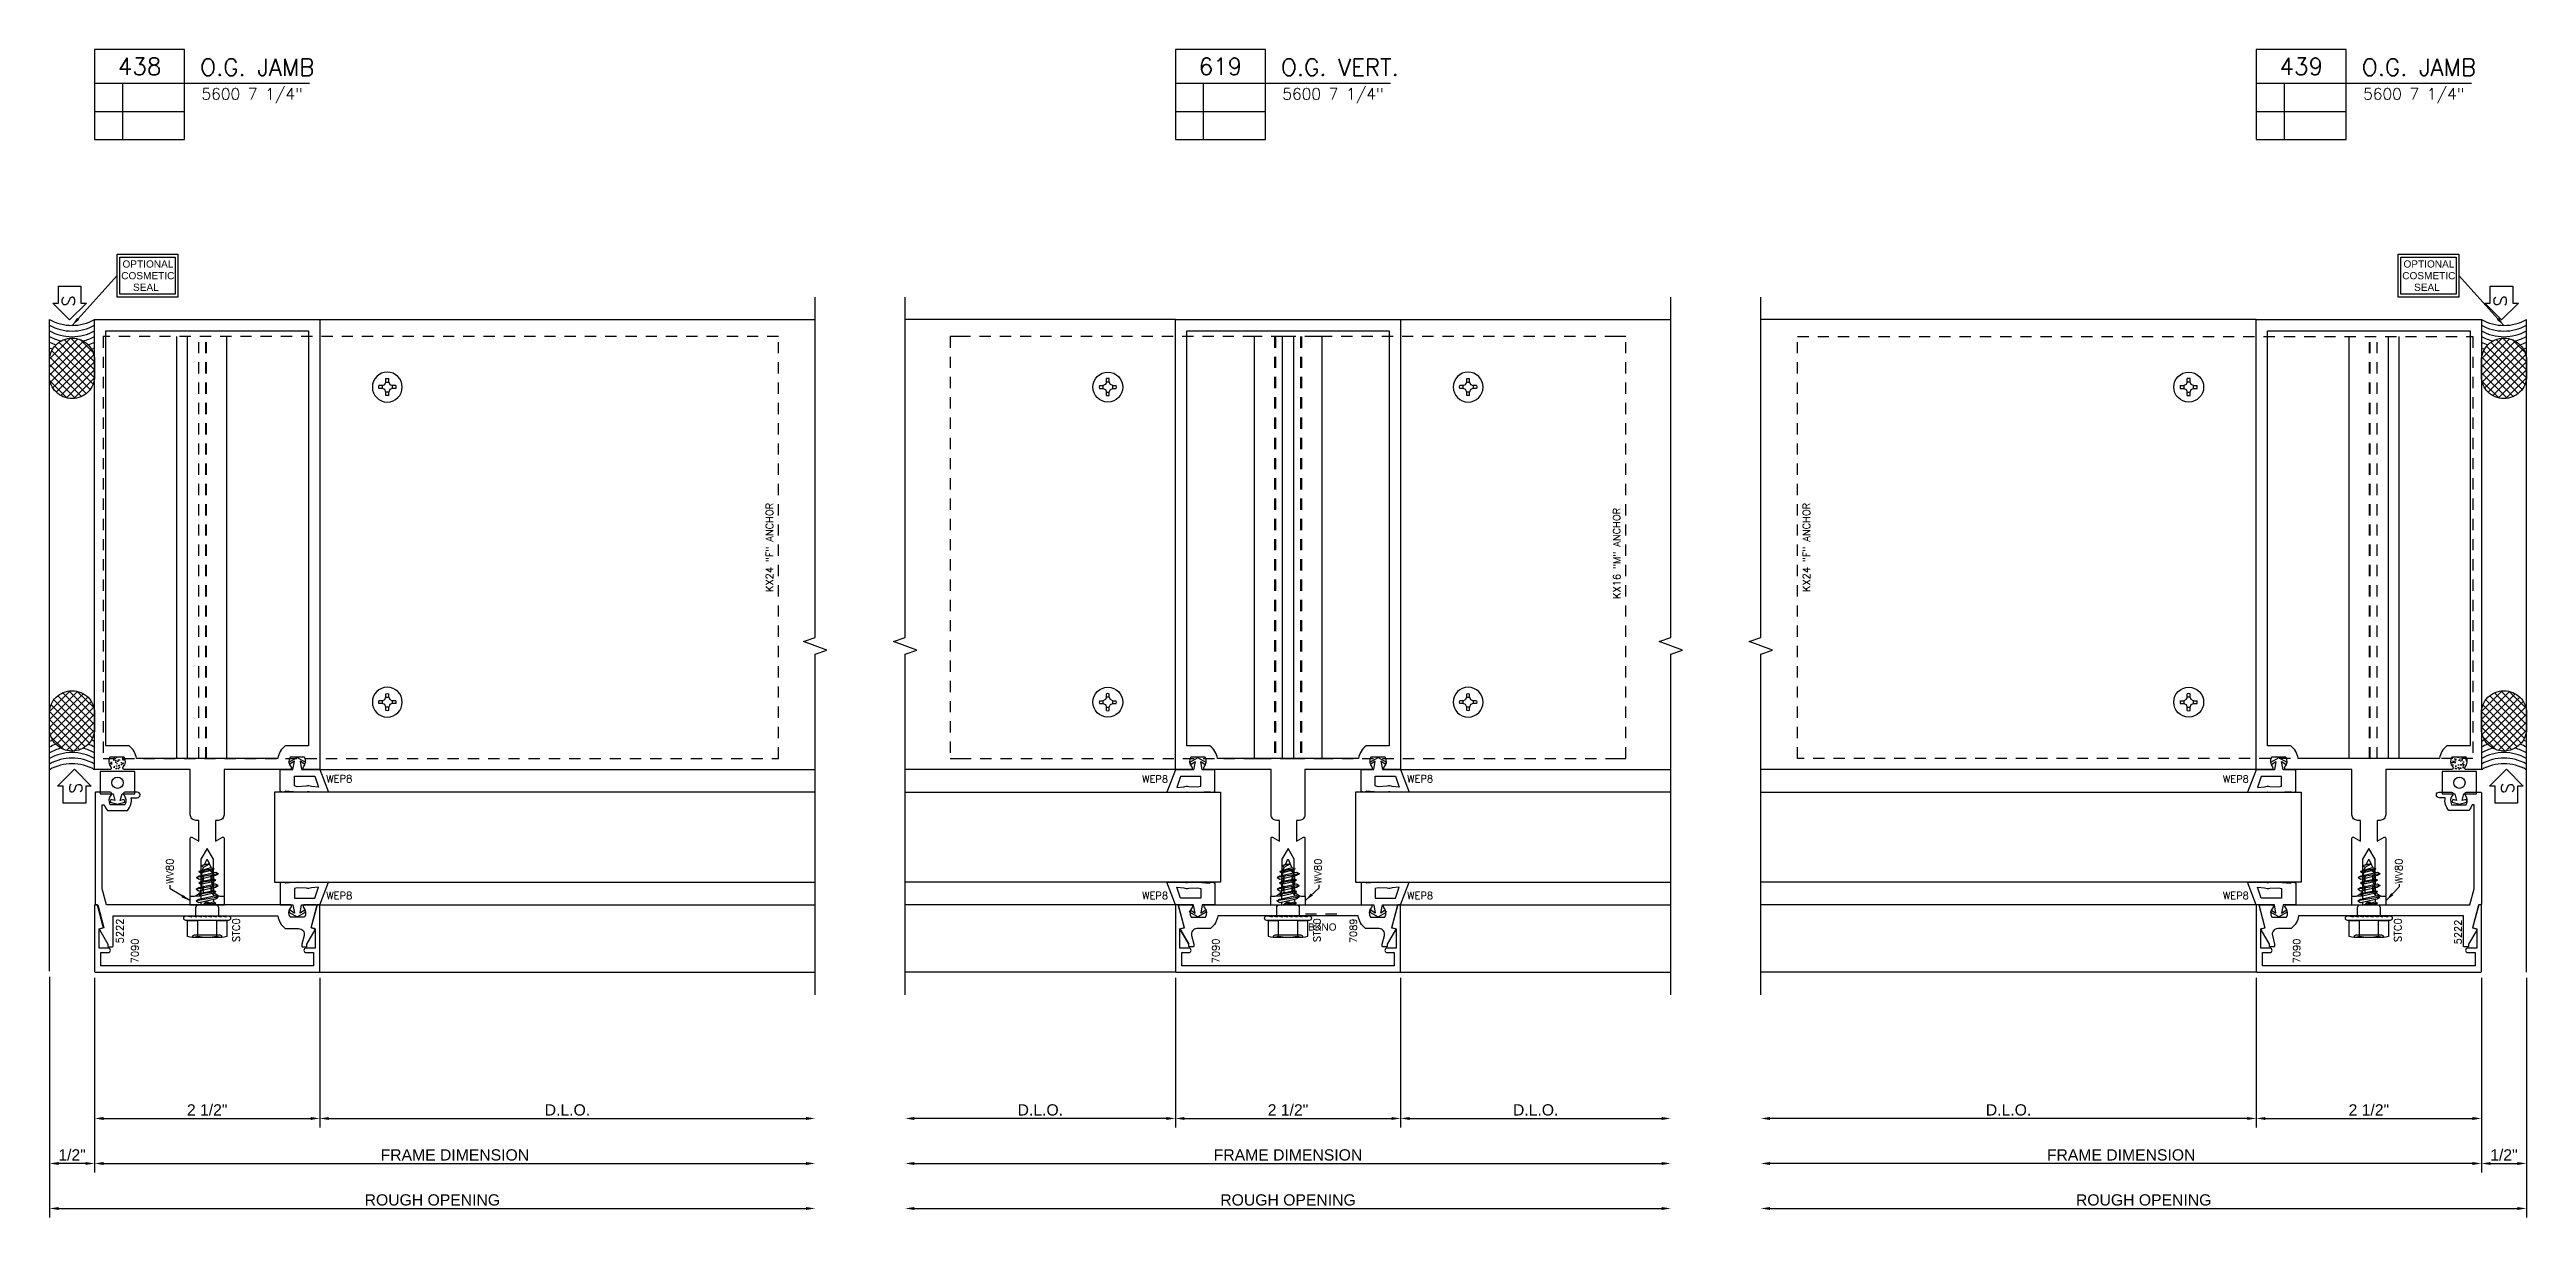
# Model space of a CAD drawing. Header units: inches. Extents: x -1 to 102, y -34 to 13.
# Drawn here: x 57.87 to 85.37, y 0.45 to 13.43 of the extents above; entities that cross this region are included whole.
import ezdxf
from ezdxf.enums import TextEntityAlignment as Align

# ---------------------------------------------------------------- set-up
doc = ezdxf.new("R2010")
doc.units = ezdxf.units.IN
doc.header["$LTSCALE"] = 0.5
doc.header["$MEASUREMENT"] = 0
doc.linetypes.add('HIDDEN', pattern=[0.375, 0.25, -0.125])
for name, color, linetype in [('EFCO_0', 7, 'Continuous'), ('EFCO_Die_Text', 6, 'Continuous'), ('EFCO_SD TEXT', 7, 'Continuous'), ('ZE-ANNO-LINE-HIDD', 2, 'HIDDEN'), ('ZE-ANNO-TEXT', 3, 'Continuous'), ('ZE-ANNO-TEXT-FSNR', 1, 'Continuous'), ('ZE-ANNO-TEXT-WSTP', 1, 'Continuous'), ('ZE-ANNO-TEXT-XTRU', 6, 'Continuous'), ('ZE-GLAZ-FSNR', 3, 'Continuous'), ('ZE-GLAZ-WSTP', 3, 'Continuous'), ('ZE-GLAZ-XTRU', 7, 'Continuous')]:
    doc.layers.add(name, color=color, linetype=linetype)
doc.styles.add('EFCO', font='arial.ttf')
doc.styles.add('ROMANS', font='romans.shx')
doc.styles.add('simplex', font='simplex.shx')
doc.dimstyles.new('STD1', dxfattribs={"dimtxt": 0.125, "dimasz": 0.1, "dimexe": 0.1, "dimexo": 0.0625, "dimgap": 0.03, "dimtad": 1, "dimdec": 5, "dimzin": 4, "dimdsep": 46, "dimlunit": 4, "dimtxsty": 'EFCO', "dimcen": 0.09, "dimclrd": 1, "dimclre": 1, "dimclrt": 3, "dimazin": 0, "dimtfac": 1, "dimtdec": 5, "dimtmove": 0, "dimatfit": 3, "dimfxl": 1, "dimfrac": 2, "dimtolj": 1, "dimtzin": 0, "dimarcsym": 0})

msp = doc.modelspace()

# ---------------------------------------------------------------- texts
at = {"layer": 'EFCO_SD TEXT', "color": 1, "style": 'simplex'}
for s, p in [('WV80', (59.248168, 4.156264)), ('WV80', (71.996153, 4.156264)), ('WV80', (83.996153, 4.156264)), ('STC0', (59.985117, 3.509492)), ('STC0', (71.985116, 3.509492)), ('STC0', (83.985116, 3.509492))]:
    msp.add_text(s, height=0.08, rotation=90, dxfattribs=at).set_placement(p)
at = {"layer": 'ZE-ANNO-TEXT-XTRU', "style": 'EFCO', "flags": 8}
msp.add_attdef('BKNO', text='HN50', height=0.08, dxfattribs=at).set_placement((72.003637, 3.67752), align=Align.MIDDLE_CENTER)

# ---------------------------------------------------------------- blocks, each defined once
blk = doc.blocks.new('7239')
at = {"layer": 'ZE-GLAZ-XTRU', "ltscale": 0.5}
for points in [[(1.063, -0.511), (1.063, -0.01), (0.332, -0.01, -0.652555), (0.319, 0.02, 0.329088), (0.33, 0.13), (0.17, 0.13, 0.329088), (0.181, 0.02, -0.652555), (0.168, -0.01), (0.01, -0.01, -0.414214), (0, 0), (0, 4.99), (2.5, 4.99), (2.5, 0, -0.414214), (2.49, -0.01), (2.332, -0.01, -0.652555), (2.319, 0.02, 0.329088), (2.33, 0.13), (2.17, 0.13, 0.329088), (2.181, 0.02, -0.652555), (2.168, -0.01), (1.437, -0.01), (1.437, -0.511, -0.414214), (1.375, -0.573), (1.344, -0.573), (1.344, -0.806), (1.422, -0.761, -0.57735), (1.437, -0.77), (1.437, -1.41, -0.414214), (1.427, -1.42), (1.413, -1.42, -0.414214), (1.32, -1.327), (1.32, -1.006), (1.25, -0.885), (1.18, -1.006), (1.18, -1.327, -0.414214), (1.087, -1.42), (1.073, -1.42, -0.414214), (1.063, -1.41), (1.063, -0.77, -0.57735), (1.078, -0.761), (1.156, -0.806), (1.156, -0.573), (1.125, -0.573, -0.414214)], [(2.375, 4.865), (2.375, 0.255), (2.116, 0.255, 0.192798), (2.034, 0.115), (0.466, 0.115, 0.192798), (0.384, 0.255), (0.125, 0.255), (0.125, 4.865)]]:
    blk.add_lwpolyline(points, format="xyb", close=True, dxfattribs=at)
at = {"layer": 'ZE-ANNO-TEXT-XTRU', "ltscale": 0.5, "style": 'EFCO', "flags": 8}
blk.add_attdef('DIENO', text='', height=0.08, rotation=90, dxfattribs=at).set_placement((1.254, -0.276), align=Align.MIDDLE_CENTER)
blk = doc.blocks.new('stk4hd')
at = {"layer": 'ZE-GLAZ-FSNR'}
for p, q in [((-0.094, 0.016), (-0.055, 0.016)), ((-0.028, 0.028), (-0.055, 0.016)), ((-0.055, 0.016), (-0.055, -0.016)), ((-0.016, 0.055), (-0.028, 0.028)), ((-0.016, 0.055), (-0.016, 0.094)), ((0.016, 0.055), (-0.016, 0.055)), ((0.016, 0.055), (0.016, 0.094)), ((0.028, 0.028), (0.016, 0.055)), ((0.055, 0.016), (0.028, 0.028)), ((0.055, -0.016), (0.055, 0.016)), ((0.055, 0.016), (0.094, 0.016)), ((-0.094, -0.016), (-0.055, -0.016)), ((-0.055, -0.016), (-0.028, -0.028)), ((-0.028, -0.028), (-0.016, -0.055)), ((-0.016, -0.094), (-0.016, -0.055)), ((-0.016, -0.055), (0.016, -0.055)), ((0.016, -0.055), (0.028, -0.028)), ((0.016, -0.094), (0.016, -0.055)), ((0.028, -0.028), (0.055, -0.016)), ((0.055, -0.016), (0.094, -0.016))]:
    blk.add_line(p, q, dxfattribs=at)
blk.add_circle((0, 0), 0.166, dxfattribs=at)
for start, end in [(170.3794, 189.6206), (80.3794, 99.6206), (350.3794, 9.6206), (260.3794, 279.6206)]:
    blk.add_arc((0, 0), 0.0951, start, end, dxfattribs=at)
at = {"layer": 'ZE-ANNO-TEXT-FSNR', "style": 'EFCO', "flags": 9}
blk.add_attdef('FSTN#', text='', height=0.08, dxfattribs=at).set_placement((0, 0.266), align=Align.MIDDLE_CENTER)
blk = doc.blocks.new('weq4')
at = {"layer": 'ZE-GLAZ-WSTP'}
blk.add_lwpolyline([(0.002, 0.082), (-0.02, 0), (0.002, -0.082), (0.031, -0.074), (0.019, -0.03), (0.093, -0.05), (0.093, -0.192), (0.343, -0.192), (0.343, 0.192), (0.093, 0.192), (0.093, 0.05), (0.019, 0.03), (0.031, 0.074)], close=True, dxfattribs=at)
blk.add_circle((0.218, 0), 0.063, dxfattribs=at)
at = {"layer": 'ZE-ANNO-TEXT-WSTP', "style": 'EFCO', "flags": 8}
blk.add_attdef('GSK#', text='', height=0.08, dxfattribs=at).set_placement((0.531, -0.042), align=Align.MIDDLE_CENTER)
blk = doc.blocks.new('weq4permassy')
at = {"layer": 'EFCO_0', "linetype": 'Continuous'}
h = blk.add_hatch(dxfattribs=at)
h.set_pattern_fill('AR-SAND', color=3, scale=0.03125, style=0)
h.set_pattern_definition([(37.5, (-2.249966, -1e-06), (-0.0019685, 0.0602132), [0, -0.0475, 0, -0.053125, 0, -0.05078125]), (7.5, (-2.249966, -1e-06), (0.0553055, 0.088192), [0, -0.025625, 0, -0.0428125, 0, -0.01640625]), (327.5, (-2.288403, -1e-06), (0.0973169, 0.0001768), [0, -0.015625, 0, -0.05625, 0, -0.0734375]), (317.5, (-2.2884, -1e-06), (0.0939415, 0.0274274), [0, -0.0078125, 0, -0.036875, 0, -0.0421875])])
h.paths.add_polyline_path([(0.14, -0.17, 0.329088), (0.03, -0.181, -0.630801), (0, -0.169), (0, -0.331, -0.630795), (0.03, -0.319, 0.329074), (0.14, -0.33)])
blk.add_blockref('weq4', (-0.363, -0.255))
blk = doc.blocks.new('7090MD')
at = {"layer": 'EFCO_0', "color": 5, "linetype": 'Continuous', "ltscale": 0.5}
blk.add_lwpolyline([(2.42, 0.07), (0.06, 0.07), (0.06, 0.217), (0.14, 0.217, 1), (0.14, 0.267), (0.04, 0.267), (0.04, 0.482), (0.08, 0.493, 0.414183), (0.087, 0.505), (0.023, 0.743, 0.339483), (0.013, 0.75), (0, 0.75, 0.414214), (-0.01, 0.74), (-0.01, 0.01, 0.414214), (0, 0), (2.48, 0, 0.414214), (2.49, 0.01), (2.49, 0.74, 0.414214), (2.48, 0.75), (2.467, 0.75, 0.339483), (2.457, 0.743), (2.393, 0.505, 0.414183), (2.4, 0.493), (2.44, 0.482), (2.44, 0.267), (2.34, 0.267, 1), (2.34, 0.217), (2.42, 0.217)], format="xyb", close=True, dxfattribs=at)
at = {"layer": 'EFCO_SD TEXT', "color": 1, "linetype": 'Continuous', "ltscale": 0.5, "style": 'simplex'}
blk.add_text('7090', height=0.08, rotation=90, dxfattribs=at).set_placement((0.478, 0.099))
blk = doc.blocks.new('STC0S')
at = {"layer": 'ZE-GLAZ-FSNR'}
for p, q in [((-0.168, 0.24), (-0.168, 0.24)), ((-0.162, 0.24), (0.162, 0.24)), ((0.168, 0.24), (0.168, 0.24)), ((-0.095, -0.143), (0.011, -0.125)), ((-0.071, -0.129), (-0.095, -0.143)), ((-0.071, -0.156), (-0.095, -0.143)), ((-0.071, -0.129), (-0.071, -0.125)), ((-0.053, -0.125), (-0.071, -0.129)), ((0.07, -0.125), (-0.071, -0.156)), ((-0.071, -0.186), (-0.071, -0.156)), ((-0.071, -0.256), (-0.071, -0.222)), ((0.072, -0.155), (0.072, -0.125)), ((0.072, -0.224), (0.072, -0.19)), ((0.072, -0.283), (0.072, -0.252)), ((-0.071, -0.315), (-0.071, -0.283)), ((-0.071, -0.383), (-0.071, -0.35)), ((-0.071, -0.445), (-0.071, -0.41)), ((-0.055, -0.511), (-0.069, -0.48)), ((0.042, -0.543), (0.057, -0.51)), ((0.07, -0.48), (0.072, -0.474)), ((0.072, -0.351), (0.072, -0.318)), ((0.072, -0.413), (0.072, -0.379)), ((0.072, -0.474), (0.072, -0.448))]:
    blk.add_line(p, q, dxfattribs=at)
at = {"layer": 'ZE-GLAZ-FSNR', "flags": 128}
blk.add_lwpolyline([(-0.048, 0.009), (-0.048, 0), (-0.102, 0.009), (-0.102, 0), (-0.157, 0.009), (-0.157, 0), (-0.211, 0.009), (-0.211, 0), (-0.235, 0, -0.414214), (-0.26, 0.025), (-0.26, 0.025, -0.414214), (-0.235, 0.05), (0.235, 0.05, -0.414214), (0.26, 0.025), (0.26, 0.025, -0.414214), (0.235, 0), (0.225, 0), (0.171, 0.009), (0.171, 0), (0.116, 0.009), (0.116, 0), (0.061, 0.009), (0.061, 0), (0.007, 0.009), (0.007, 0)], format="xyb", close=True, dxfattribs=at)
at = {"layer": 'ZE-GLAZ-FSNR'}
for points in [[(-0.108, 0.227), (-0.108, 0.05), (-0.217, 0.05), (-0.217, 0.227, -0.23094), (-0.108, 0.227, -0.057544), (0, 0.24)], [(-0.168, 0.24, 0.414214), (-0.143, 0.215), (0.108, 0.215)], [(0, 0.24, -0.057544), (0.108, 0.227, -0.23094), (0.217, 0.227), (0.217, 0.05), (0.108, 0.05), (0.108, 0.227)], [(0.108, 0.215), (0.143, 0.215, 0.414214), (0.168, 0.24, 0.414214)]]:
    blk.add_lwpolyline(points, format="xyb", dxfattribs=at)
at = {"layer": 'ZE-GLAZ-FSNR', "flags": 128}
for points in [[(0.125, 0.007), (0.125, -0.094, -0.414214), (0.094, -0.125), (-0.094, -0.125, -0.414214), (-0.125, -0.094), (-0.125, 0.004)], [(-0.043, -0.538), (-0.008, -0.62, 0.665055), (0.009, -0.619), (0.028, -0.575)]]:
    blk.add_lwpolyline(points, format="xyb", dxfattribs=at)
for points in [[(0.123, -0.168), (0.092, -0.185), (-0.092, -0.226), (-0.123, -0.209), (0.123, -0.168), (0.092, -0.15), (-0.092, -0.191), (-0.123, -0.209)], [(0.096, -0.239), (0.072, -0.253), (-0.071, -0.284), (-0.095, -0.271), (0.096, -0.239), (0.072, -0.225), (-0.071, -0.257), (-0.095, -0.271)], [(0.12, -0.427), (0.089, -0.445), (-0.096, -0.486), (-0.126, -0.468), (0.12, -0.427), (0.089, -0.41), (-0.096, -0.451), (-0.126, -0.468)], [(0.121, -0.296), (0.091, -0.314), (-0.094, -0.355), (-0.124, -0.337), (0.121, -0.296), (0.091, -0.279), (-0.094, -0.319), (-0.124, -0.337)], [(0.094, -0.367), (0.071, -0.381), (-0.073, -0.413), (-0.096, -0.399), (0.094, -0.367), (0.071, -0.354), (-0.073, -0.385), (-0.096, -0.399)], [(0.092, -0.493), (0.069, -0.479), (-0.054, -0.511), (-0.078, -0.524), (0.092, -0.493), (0.055, -0.51), (-0.042, -0.539), (-0.078, -0.524)], [(0.065, -0.556), (0.041, -0.543), (-0.025, -0.578), (0.065, -0.556), (0.027, -0.576), (-0.025, -0.578)]]:
    blk.add_lwpolyline(points, dxfattribs=at)
at = {"layer": 'ZE-ANNO-TEXT-FSNR', "style": 'EFCO', "flags": 8}
blk.add_attdef('FSTN#', text='', height=0.08, dxfattribs=at).set_placement((0, 0.34), align=Align.MIDDLE_CENTER)
blk = doc.blocks.new('WV80MD')
at = {"layer": 'EFCO_0', "color": 3}
blk.add_lwpolyline([(-0.09, -0.38), (0, -0.38), (0, -0.354), (0, -0.346), (0.005, -0.271), (0.044, -0.232), (0.121, -0.232), (0.068, -0.235), (0.07, -0.257), (0.132, -0.25, 0.161357), (0.153, -0.24, -0.191866), (0.174, -0.232), (0.237, -0.232), (0.184, -0.235), (0.186, -0.257), (0.248, -0.25, 0.169459), (0.266, -0.241), (0.295, -0.212, 0.414214), (0.295, -0.162), (0.266, -0.133, 0.169459), (0.248, -0.124), (0.186, -0.117), (0.184, -0.139), (0.237, -0.142), (0.174, -0.142, -0.191866), (0.153, -0.134, 0.161357), (0.132, -0.124), (0.07, -0.117), (0.068, -0.139), (0.121, -0.142), (0.044, -0.142), (0.005, -0.103), (0, -0.028), (0, -0.02), (0, 0.006), (-0.09, 0.006), (-0.09, -0.02), (-0.09, -0.028), (-0.09, -0.147, -0.713871), (-0.09, -0.227), (-0.09, -0.346), (-0.09, -0.354)], format="xyb", close=True, dxfattribs=at)
blk = doc.blocks.new('5222MD')
at = {"layer": 'EFCO_0', "color": 5, "linetype": 'Continuous', "ltscale": 0.5}
blk.add_lwpolyline([(2.2, 0.131), (0.37, 0.131, -0.192798), (0.288, -0.009), (0.139, -0.009, 0.493145), (0.079, -0.087), (0.104, -0.183), (0.104, -0.203, -0.414214), (0.094, -0.213), (0.057, -0.213, -0.414214), (0.047, -0.203), (0.047, -0.183), (-0.044, -0.025, -0.493145), (-0.038, -0.01), (0, 0), (-0.065, 0.243, -0.493145), (-0.056, 0.256), (0.073, 0.256, -0.652555), (0.086, 0.226, 0.329088), (0.074, 0.116), (0.235, 0.116, 0.329088), (0.223, 0.226, -0.652555), (0.236, 0.256), (2.272, 0.256), (2.32, 0.433), (2.32, 1.366), (2.297, 1.366, -0.118512), (2.26, 1.304), (2.039, 1.304, -0.250363), (1.998, 1.444), (1.931, 1.444, -1), (1.931, 1.506), (2.068, 1.506, -0.652555), (2.081, 1.476, 0.329088), (2.069, 1.366), (2.23, 1.366, 0.329088), (2.218, 1.476, -0.652555), (2.231, 1.506), (2.39, 1.506, -0.414214), (2.4, 1.496), (2.4, 0.266, -0.414214), (2.39, 0.256), (2.37, 0.256), (2.301, 0), (2.342, -0.011, -0.493145), (2.348, -0.026), (2.257, -0.183), (2.257, -0.203, -0.414214), (2.247, -0.213), (2.21, -0.213, -0.414214), (2.2, -0.203)], format="xyb", close=True, dxfattribs=at)
at = {"layer": 'EFCO_SD TEXT', "color": 1, "linetype": 'Continuous', "ltscale": 0.5, "style": 'simplex'}
blk.add_text('5222', height=0.08, rotation=90, dxfattribs=at).set_placement((2.18, -0.185))
blk = doc.blocks.new('*X136')
at = {"color": 0}
for p, q in [((7.294, 7.736), (7.558, 8)), ((7.309, 7.662), (7.646, 8)), ((7.31, 7.84), (7.453, 7.984)), ((7.339, 7.605), (7.734, 7.999)), ((7.382, 7.558), (7.806, 7.983)), ((7.893, 7.575), (7.477, 7.991)), ((7.931, 7.625), (7.556, 8)), ((7.956, 7.688), (7.645, 8)), ((7.963, 7.77), (7.734, 7.999)), ((7.525, 7.501), (7.294, 7.732)), ((7.614, 7.5), (7.301, 7.813)), ((7.703, 7.5), (7.327, 7.876)), ((7.782, 7.509), (7.365, 7.926)), ((7.844, 7.536), (7.415, 7.965)), ((7.435, 7.524), (7.863, 7.951)), ((7.503, 7.503), (7.908, 7.908)), ((7.588, 7.5), (7.942, 7.854)), ((7.677, 7.5), (7.962, 7.785)), ((7.772, 7.506), (7.957, 7.692))]:
    blk.add_line(p, q, dxfattribs=at)
blk = doc.blocks.new('500BR')
at = {"layer": 'EFCO_0', "color": 3}
blk.add_lwpolyline([(0.207, -0.252), (0.207, -0.248, -0.414214), (0.455, 0), (0.629, 0, -0.414214), (0.877, -0.248), (0.877, -0.252, -0.414214), (0.629, -0.5), (0.455, -0.5, -0.414214)], format="xyb", close=True, dxfattribs=at)
at = {"layer": 'EFCO_0', "color": 5}
blk.add_lwpolyline([(-0.371, -0.152), (-0.183, -0.152), (-0.183, -0.089), (0.004, -0.277), (-0.183, -0.464), (-0.183, -0.402), (-0.371, -0.402)], close=True, dxfattribs=at)
at = {"layer": 'EFCO_0', "color": 3, "linetype": 'Continuous'}
for centre, start, end in [((-0.445, -0.25), 330.6454, 29.3546), ((-0.382, -0.25), 330.6454, 29.3546), ((-0.32, -0.25), 330.6454, 29.3546), ((-0.257, -0.25), 13.8889, 29.3546), ((-0.195, -0.25), 20.708, 29.3546), ((-0.132, -0.25), 25.0834, 29.3546), ((-0.257, -0.25), 330.6454, 346.1111), ((-0.195, -0.25), 330.6454, 339.292), ((-0.132, -0.25), 330.6454, 334.9166)]:
    blk.add_arc(centre, 0.51, start, end, dxfattribs=at)
at = {"layer": 'EFCO_0', "color": 1}
blk.add_blockref('*X136', (-7.087, -8), dxfattribs=at)
at = {"layer": 'EFCO_0', "color": 3, "style": 'simplex'}
blk.add_text('S', height=0.14, dxfattribs=at).set_placement((-0.206, -0.29), align=Align.MIDDLE)
blk = doc.blocks.new('5625cd725rj')
at = {"layer": 'EFCO_0', "color": 3, "linetype": 'Continuous'}
blk.add_line((0.5, -2.25), (0.5, 5), dxfattribs=at)
at = {"layer": 'EFCO_0', "linetype": 'Continuous'}
for p, rotation in [((0.5, 5), 270), ((0, 0), 90)]:
    blk.add_blockref('500BR', p, dxfattribs=dict(at, rotation=rotation))
blk = doc.blocks.new('*D319')
at = {"layer": 'Defpoints', "color": 0, "linetype": 'Continuous', "transparency": 16777216}
for p in [(82.373, 3.176), (76.873, 2.926), (76.873, 1.551)]:
    blk.add_point(p, dxfattribs=at)
at = {"layer": 'EFCO_0', "color": 1, "linetype": 'Continuous', "lineweight": -2, "transparency": 16777216}
for p, q in [((82.373, 3.113), (82.373, 1.451)), ((82.273, 1.551), (76.973, 1.551))]:
    blk.add_line(p, q, dxfattribs=at)
at = {"layer": 'EFCO_0', "color": 1, "linetype": 'Continuous', "transparency": 16777216}
for points in [[(76.973, 1.567), (76.973, 1.534), (76.873, 1.551)], [(82.273, 1.567), (82.273, 1.534), (82.373, 1.551)]]:
    blk.add_solid(points, dxfattribs=at)
at = {"layer": 'EFCO_0', "color": 3, "linetype": 'Continuous', "transparency": 16777216, "insert": (79.623, 1.645), "char_height": 0.125, "attachment_point": 5, "style": 'EFCO'}
blk.add_mtext('\\A1;D.L.O.', dxfattribs=at)
blk = doc.blocks.new('*D320')
at = {"layer": 'Defpoints', "color": 0, "linetype": 'Continuous', "transparency": 16777216}
for p in [(84.873, 3.176), (76.873, 2.926), (76.873, 1.051)]:
    blk.add_point(p, dxfattribs=at)
at = {"layer": 'EFCO_0', "color": 1, "linetype": 'Continuous', "lineweight": -2, "transparency": 16777216}
for p, q in [((84.873, 3.113), (84.873, 0.951)), ((84.773, 1.051), (76.973, 1.051))]:
    blk.add_line(p, q, dxfattribs=at)
at = {"layer": 'EFCO_0', "color": 1, "linetype": 'Continuous', "transparency": 16777216}
for points in [[(76.973, 1.067), (76.973, 1.034), (76.873, 1.051)], [(84.773, 1.067), (84.773, 1.034), (84.873, 1.051)]]:
    blk.add_solid(points, dxfattribs=at)
at = {"layer": 'EFCO_0', "color": 3, "linetype": 'Continuous', "transparency": 16777216, "insert": (80.873, 1.145), "char_height": 0.125, "attachment_point": 5, "style": 'EFCO'}
blk.add_mtext('\\A1;FRAME DIMENSION', dxfattribs=at)
blk = doc.blocks.new('*D321')
at = {"layer": 'Defpoints', "color": 0, "linetype": 'Continuous', "transparency": 16777216}
for p in [(85.373, 3.176), (76.873, 2.926), (85.373, 0.551)]:
    blk.add_point(p, dxfattribs=at)
at = {"layer": 'EFCO_0', "color": 1, "linetype": 'Continuous', "lineweight": -2, "transparency": 16777216}
for p, q in [((85.373, 3.113), (85.373, 0.451)), ((76.973, 0.551), (85.273, 0.551))]:
    blk.add_line(p, q, dxfattribs=at)
at = {"layer": 'EFCO_0', "color": 1, "linetype": 'Continuous', "transparency": 16777216}
for points in [[(76.973, 0.567), (76.973, 0.534), (76.873, 0.551)], [(85.273, 0.567), (85.273, 0.534), (85.373, 0.551)]]:
    blk.add_solid(points, dxfattribs=at)
at = {"layer": 'EFCO_0', "color": 3, "linetype": 'Continuous', "transparency": 16777216, "insert": (81.123, 0.645), "char_height": 0.125, "attachment_point": 5, "style": 'EFCO'}
blk.add_mtext('\\A1;ROUGH OPENING', dxfattribs=at)
blk = doc.blocks.new('SYM')
at = {"layer": 'EFCO_0', "color": 5, "linetype": 'Continuous'}
for p, q in [((0, 0), (0, -1)), ((1, 0), (0, 0)), ((1, -1), (1, 0)), ((0, -0.375), (2.388, -0.375)), ((0.313, -1), (0.313, -0.375)), ((0, -0.688), (1, -0.688)), ((0, -1), (1, -1))]:
    blk.add_line(p, q, dxfattribs=at)
at = {"layer": 'EFCO_0', "color": 3, "style": 'simplex'}
for tag, height, p in [('DETAIL', 0.188, (0.5, -0.188)), ('REF', 0.125, (0.159, -0.531)), ('REF', 0.125, (0.659, -0.531)), ('REF', 0.125, (0.159, -0.836)), ('REF', 0.125, (0.659, -0.836))]:
    blk.add_attdef(tag, text='', height=height, dxfattribs=at).set_placement(p, align=Align.MIDDLE_CENTER)
for p, height in [((1.172, -0.291), 0.188), ((1.188, -0.556), 0.125)]:
    blk.add_attdef('DES.', p, '', height=height, dxfattribs=at)
blk = doc.blocks.new('*D322')
at = {"layer": 'Defpoints', "color": 0, "linetype": 'Continuous', "transparency": 16777216}
for p in [(82.373, 3.176), (84.873, 3.176), (84.873, 1.551)]:
    blk.add_point(p, dxfattribs=at)
at = {"layer": 'EFCO_0', "color": 1, "linetype": 'Continuous', "lineweight": -2, "transparency": 16777216}
for p, q in [((82.373, 3.113), (82.373, 1.451)), ((84.873, 3.113), (84.873, 1.451)), ((82.473, 1.551), (84.773, 1.551))]:
    blk.add_line(p, q, dxfattribs=at)
at = {"layer": 'EFCO_0', "color": 1, "linetype": 'Continuous', "transparency": 16777216}
for points in [[(82.473, 1.567), (82.473, 1.534), (82.373, 1.551)], [(84.773, 1.567), (84.773, 1.534), (84.873, 1.551)]]:
    blk.add_solid(points, dxfattribs=at)
at = {"layer": 'EFCO_0', "color": 3, "linetype": 'Continuous', "transparency": 16777216, "insert": (83.623, 1.645), "char_height": 0.125, "attachment_point": 5, "style": 'EFCO'}
blk.add_mtext('\\A1;2 1/2"', dxfattribs=at)
blk = doc.blocks.new('*D323')
at = {"layer": 'Defpoints', "color": 0, "linetype": 'Continuous', "transparency": 16777216}
for p in [(84.873, 3.176), (85.373, 3.176), (85.373, 1.051)]:
    blk.add_point(p, dxfattribs=at)
at = {"layer": 'EFCO_0', "color": 1, "linetype": 'Continuous', "lineweight": -2, "transparency": 16777216}
for p, q in [((84.873, 3.113), (84.873, 0.951)), ((85.373, 3.113), (85.373, 0.951)), ((84.973, 1.051), (85.273, 1.051))]:
    blk.add_line(p, q, dxfattribs=at)
at = {"layer": 'EFCO_0', "color": 1, "linetype": 'Continuous', "transparency": 16777216}
for points in [[(84.973, 1.067), (84.973, 1.034), (84.873, 1.051)], [(85.273, 1.067), (85.273, 1.034), (85.373, 1.051)]]:
    blk.add_solid(points, dxfattribs=at)
at = {"layer": 'EFCO_0', "color": 3, "linetype": 'Continuous', "transparency": 16777216, "insert": (85.123, 1.145), "char_height": 0.125, "attachment_point": 5, "style": 'EFCO'}
blk.add_mtext('\\A1;1/2"', dxfattribs=at)
blk = doc.blocks.new('kx24')
at = {"layer": 'ZE-ANNO-LINE-HIDD'}
for p, q in [((1.063, 0), (1.063, 4.687)), ((1.14, 0), (1.14, 4.687)), ((1.149, 0), (1.149, 4.687))]:
    blk.add_line(p, q, dxfattribs=at)
blk.add_lwpolyline([(0, 4.687), (0, 0), (7.5, 0), (7.5, 4.687)], close=True, dxfattribs=at)
at = {"layer": 'ZE-GLAZ-XTRU'}
for p, q in [((0.818, 0), (0.818, 4.687)), ((0.938, 0), (0.938, 4.687)), ((1.375, 0), (1.375, 4.687))]:
    blk.add_line(p, q, dxfattribs=at)
at = {"layer": 'ZE-ANNO-TEXT-XTRU', "ltscale": 0.5, "style": 'EFCO', "flags": 12}
blk.add_attdef('DIENO', text='', height=0.08, rotation=90, dxfattribs=at).set_placement((7.4, 2.344), align=Align.MIDDLE_CENTER)
blk = doc.blocks.new('kx16')
at = {"layer": 'ZE-ANNO-LINE-HIDD'}
for p, q in [((3.601, 4.687), (3.601, 0)), ((3.61, 4.687), (3.61, 0)), ((3.89, 4.687), (3.89, 0)), ((3.899, 4.687), (3.899, 0))]:
    blk.add_line(p, q, dxfattribs=at)
blk.add_lwpolyline([(0, 4.687), (0, 0), (0.109, 0), (3.375, 0), (3.438, 0), (3.687, 0), (3.812, 0), (4.062, 0), (4.125, 0), (7.391, 0), (7.5, 0), (7.5, 4.687), (7.391, 4.687), (4.125, 4.687), (4.062, 4.687), (3.812, 4.687), (3.687, 4.687), (3.438, 4.687), (3.375, 4.687), (0.109, 4.687)], close=True, dxfattribs=at)
at = {"layer": 'ZE-GLAZ-XTRU'}
for p, q in [((3.375, 4.687), (3.375, 0)), ((3.687, 4.687), (3.687, 0)), ((3.812, 4.687), (3.812, 0)), ((4.125, 4.687), (4.125, 0))]:
    blk.add_line(p, q, dxfattribs=at)
at = {"layer": 'ZE-ANNO-TEXT-XTRU', "ltscale": 0.5, "style": 'ROMANS', "flags": 12}
blk.add_attdef('DIENO', text='', height=0.08, rotation=90.1, dxfattribs=at).set_placement((7.4, 2.277), align=Align.MIDDLE_CENTER)
blk = doc.blocks.new('7089')
at = {"layer": 'EFCO_0', "color": 5, "linetype": 'Continuous', "ltscale": 0.5}
blk.add_lwpolyline([(-1.194, -0.281, -0.493145), (-1.188, -0.266), (-1.149, -0.256), (-1.215, -0.013, -0.493145), (-1.205, 0), (-1.077, 0, -0.652555), (-1.064, -0.03, 0.329088), (-1.075, -0.14), (-0.915, -0.14, 0.329088), (-0.926, -0.03, -0.652555), (-0.913, 0), (0.913, 0, -0.652555), (0.926, -0.03, 0.329088), (0.915, -0.14), (1.075, -0.14, 0.329088), (1.064, -0.03, -0.652555), (1.077, 0), (1.205, 0, -0.493145), (1.215, -0.013), (1.149, -0.256), (1.188, -0.266, -0.493145), (1.194, -0.281), (1.102, -0.439), (1.102, -0.459, -0.414214), (1.092, -0.469), (1.055, -0.469, -0.414214), (1.045, -0.459), (1.045, -0.439), (1.071, -0.343, 0.493145), (1.011, -0.265), (0.861, -0.265, -0.192798), (0.779, -0.125), (-0.779, -0.125, -0.192798), (-0.861, -0.265), (-1.011, -0.265, 0.493145), (-1.071, -0.343), (-1.045, -0.439), (-1.045, -0.459, -0.414214), (-1.055, -0.469), (-1.092, -0.469, -0.414214), (-1.102, -0.459), (-1.102, -0.439), (-1.194, -0.281), (-1.102, -0.439)], format="xyb", dxfattribs=at)
at = {"layer": 'EFCO_SD TEXT', "color": 1, "linetype": 'Continuous', "style": 'simplex'}
blk.add_text('7089', height=0.08, rotation=90, dxfattribs=at).set_placement((0.766, -0.428))
blk = doc.blocks.new('*D324')
at = {"layer": 'Defpoints', "color": 0, "linetype": 'Continuous', "transparency": 16777216}
for p in [(67.373, 2.926), (75.873, 2.926), (75.873, 0.551)]:
    blk.add_point(p, dxfattribs=at)
at = {"layer": 'EFCO_0', "color": 1, "linetype": 'Continuous', "lineweight": -2, "transparency": 16777216}
blk.add_line((67.473, 0.551), (75.773, 0.551), dxfattribs=at)
at = {"layer": 'EFCO_0', "color": 1, "linetype": 'Continuous', "transparency": 16777216}
for points in [[(67.473, 0.567), (67.473, 0.534), (67.373, 0.551)], [(75.773, 0.567), (75.773, 0.534), (75.873, 0.551)]]:
    blk.add_solid(points, dxfattribs=at)
at = {"layer": 'EFCO_0', "color": 3, "linetype": 'Continuous', "transparency": 16777216, "insert": (71.623, 0.645), "char_height": 0.125, "attachment_point": 5, "style": 'EFCO'}
blk.add_mtext('\\A1;ROUGH OPENING', dxfattribs=at)
blk = doc.blocks.new('*D325')
at = {"layer": 'Defpoints', "color": 0, "linetype": 'Continuous', "transparency": 16777216}
for p in [(67.373, 2.926), (75.873, 2.926), (75.873, 1.051)]:
    blk.add_point(p, dxfattribs=at)
at = {"layer": 'EFCO_0', "color": 1, "linetype": 'Continuous', "lineweight": -2, "transparency": 16777216}
blk.add_line((67.473, 1.051), (75.773, 1.051), dxfattribs=at)
at = {"layer": 'EFCO_0', "color": 1, "linetype": 'Continuous', "transparency": 16777216}
for points in [[(67.473, 1.067), (67.473, 1.034), (67.373, 1.051)], [(75.773, 1.067), (75.773, 1.034), (75.873, 1.051)]]:
    blk.add_solid(points, dxfattribs=at)
at = {"layer": 'EFCO_0', "color": 3, "linetype": 'Continuous', "transparency": 16777216, "insert": (71.623, 1.145), "char_height": 0.125, "attachment_point": 5, "style": 'EFCO'}
blk.add_mtext('\\A1;FRAME DIMENSION', dxfattribs=at)
blk = doc.blocks.new('*D326')
at = {"layer": 'Defpoints', "color": 0, "linetype": 'Continuous', "transparency": 16777216}
for p in [(72.873, 3.176), (75.873, 2.926), (75.873, 1.551)]:
    blk.add_point(p, dxfattribs=at)
at = {"layer": 'EFCO_0', "color": 1, "linetype": 'Continuous', "lineweight": -2, "transparency": 16777216}
for p, q in [((72.873, 3.113), (72.873, 1.451)), ((72.973, 1.551), (75.773, 1.551))]:
    blk.add_line(p, q, dxfattribs=at)
at = {"layer": 'EFCO_0', "color": 1, "linetype": 'Continuous', "transparency": 16777216}
for points in [[(72.973, 1.567), (72.973, 1.534), (72.873, 1.551)], [(75.773, 1.567), (75.773, 1.534), (75.873, 1.551)]]:
    blk.add_solid(points, dxfattribs=at)
at = {"layer": 'EFCO_0', "color": 3, "linetype": 'Continuous', "transparency": 16777216, "insert": (74.373, 1.645), "char_height": 0.125, "attachment_point": 5, "style": 'EFCO'}
blk.add_mtext('\\A1;D.L.O.', dxfattribs=at)
blk = doc.blocks.new('*D327')
at = {"layer": 'Defpoints', "color": 0, "linetype": 'Continuous', "transparency": 16777216}
for p in [(70.373, 3.176), (67.373, 2.926), (67.373, 1.551)]:
    blk.add_point(p, dxfattribs=at)
at = {"layer": 'EFCO_0', "color": 1, "linetype": 'Continuous', "lineweight": -2, "transparency": 16777216}
for p, q in [((70.373, 3.113), (70.373, 1.451)), ((70.273, 1.551), (67.473, 1.551))]:
    blk.add_line(p, q, dxfattribs=at)
at = {"layer": 'EFCO_0', "color": 1, "linetype": 'Continuous', "transparency": 16777216}
for points in [[(67.473, 1.567), (67.473, 1.534), (67.373, 1.551)], [(70.273, 1.567), (70.273, 1.534), (70.373, 1.551)]]:
    blk.add_solid(points, dxfattribs=at)
at = {"layer": 'EFCO_0', "color": 3, "linetype": 'Continuous', "transparency": 16777216, "insert": (68.873, 1.645), "char_height": 0.125, "attachment_point": 5, "style": 'EFCO'}
blk.add_mtext('\\A1;D.L.O.', dxfattribs=at)
blk = doc.blocks.new('*D328')
at = {"layer": 'Defpoints', "color": 0, "linetype": 'Continuous', "transparency": 16777216}
for p in [(70.373, 3.176), (72.873, 3.176), (72.873, 1.551)]:
    blk.add_point(p, dxfattribs=at)
at = {"layer": 'EFCO_0', "color": 1, "linetype": 'Continuous', "lineweight": -2, "transparency": 16777216}
for p, q in [((70.373, 3.113), (70.373, 1.451)), ((72.873, 3.113), (72.873, 1.451)), ((70.473, 1.551), (72.773, 1.551))]:
    blk.add_line(p, q, dxfattribs=at)
at = {"layer": 'EFCO_0', "color": 1, "linetype": 'Continuous', "transparency": 16777216}
for points in [[(70.473, 1.567), (70.473, 1.534), (70.373, 1.551)], [(72.773, 1.567), (72.773, 1.534), (72.873, 1.551)]]:
    blk.add_solid(points, dxfattribs=at)
at = {"layer": 'EFCO_0', "color": 3, "linetype": 'Continuous', "transparency": 16777216, "insert": (71.623, 1.645), "char_height": 0.125, "attachment_point": 5, "style": 'EFCO'}
blk.add_mtext('\\A1;2 1/2"', dxfattribs=at)
blk = doc.blocks.new('5222MR')
at = {"layer": 'EFCO_0', "color": 5, "linetype": 'Continuous', "ltscale": 0.5}
blk.add_lwpolyline([(-0.915, 0), (0.915, 0, 0.192798), (0.996, -0.14), (1.146, -0.14, -0.493145), (1.206, -0.218), (1.18, -0.314), (1.18, -0.334, 0.414214), (1.19, -0.344), (1.228, -0.344, 0.414214), (1.238, -0.334), (1.238, -0.314), (1.329, -0.156, 0.493145), (1.323, -0.141), (1.285, -0.131), (1.35, 0.112, 0.493145), (1.34, 0.125), (1.212, 0.125, 0.652555), (1.199, 0.095, -0.329088), (1.211, -0.015), (1.05, -0.015, -0.329088), (1.062, 0.095, 0.652555), (1.049, 0.125), (-0.987, 0.125), (-1.035, 0.302), (-1.035, 1.235), (-1.012, 1.235, 0.118512), (-0.975, 1.173), (-0.755, 1.173, 0.250363), (-0.713, 1.313), (-0.646, 1.313, 1), (-0.646, 1.375), (-0.783, 1.375, 0.652555), (-0.796, 1.345, -0.329088), (-0.785, 1.235), (-0.945, 1.235, -0.329088), (-0.933, 1.345, 0.652555), (-0.947, 1.375), (-1.105, 1.375, 0.414214), (-1.115, 1.365), (-1.115, 0.135, 0.414214), (-1.105, 0.125), (-1.085, 0.125), (-1.016, -0.131), (-1.057, -0.142, 0.493145), (-1.063, -0.157), (-0.972, -0.314), (-0.972, -0.334, 0.414214), (-0.962, -0.344), (-0.925, -0.344, 0.414214), (-0.915, -0.334)], format="xyb", close=True, dxfattribs=at)
at = {"layer": 'EFCO_SD TEXT', "color": 1, "linetype": 'Continuous', "ltscale": 0.5, "style": 'simplex'}
blk.add_text('5222', height=0.08, rotation=90, dxfattribs=at).set_placement((-0.8, -0.304))
blk = doc.blocks.new('5625cd725lj')
at = {"layer": 'EFCO_0', "color": 3, "linetype": 'Continuous'}
blk.add_line((-0.5, -2.24), (-0.5, 5), dxfattribs=at)
at = {"layer": 'EFCO_0', "linetype": 'Continuous'}
for p, rotation in [((0, 5), 270), ((-0.5, 0), 90)]:
    blk.add_blockref('500BR', p, dxfattribs=dict(at, rotation=rotation))
blk = doc.blocks.new('*D329')
at = {"layer": 'Defpoints', "color": 0, "linetype": 'Continuous', "transparency": 16777216}
for p in [(58.373, 3.176), (60.873, 3.176), (60.873, 1.551)]:
    blk.add_point(p, dxfattribs=at)
at = {"layer": 'EFCO_0', "color": 1, "linetype": 'Continuous', "lineweight": -2, "transparency": 16777216}
for p, q in [((58.373, 3.113), (58.373, 1.451)), ((60.873, 3.113), (60.873, 1.451)), ((58.473, 1.551), (60.773, 1.551))]:
    blk.add_line(p, q, dxfattribs=at)
at = {"layer": 'EFCO_0', "color": 1, "linetype": 'Continuous', "transparency": 16777216}
for points in [[(58.473, 1.567), (58.473, 1.534), (58.373, 1.551)], [(60.773, 1.567), (60.773, 1.534), (60.873, 1.551)]]:
    blk.add_solid(points, dxfattribs=at)
at = {"layer": 'EFCO_0', "color": 3, "linetype": 'Continuous', "transparency": 16777216, "insert": (59.623, 1.645), "char_height": 0.125, "attachment_point": 5, "style": 'EFCO'}
blk.add_mtext('\\A1;2 1/2"', dxfattribs=at)
blk = doc.blocks.new('*D330')
at = {"layer": 'Defpoints', "color": 0, "linetype": 'Continuous', "transparency": 16777216}
for p in [(60.873, 3.176), (66.373, 2.926), (66.373, 1.551)]:
    blk.add_point(p, dxfattribs=at)
at = {"layer": 'EFCO_0', "color": 1, "linetype": 'Continuous', "lineweight": -2, "transparency": 16777216}
for p, q in [((60.873, 3.113), (60.873, 1.451)), ((60.973, 1.551), (66.273, 1.551))]:
    blk.add_line(p, q, dxfattribs=at)
at = {"layer": 'EFCO_0', "color": 1, "linetype": 'Continuous', "transparency": 16777216}
for points in [[(60.973, 1.567), (60.973, 1.534), (60.873, 1.551)], [(66.273, 1.567), (66.273, 1.534), (66.373, 1.551)]]:
    blk.add_solid(points, dxfattribs=at)
at = {"layer": 'EFCO_0', "color": 3, "linetype": 'Continuous', "transparency": 16777216, "insert": (63.623, 1.645), "char_height": 0.125, "attachment_point": 5, "style": 'EFCO'}
blk.add_mtext('\\A1;D.L.O.', dxfattribs=at)
blk = doc.blocks.new('*D331')
at = {"layer": 'Defpoints', "color": 0, "linetype": 'Continuous', "transparency": 16777216}
for p in [(57.873, 3.186), (58.373, 3.176), (57.873, 1.051)]:
    blk.add_point(p, dxfattribs=at)
at = {"layer": 'EFCO_0', "color": 1, "linetype": 'Continuous', "lineweight": -2, "transparency": 16777216}
for p, q in [((57.873, 3.123), (57.873, 0.951)), ((58.373, 3.113), (58.373, 0.951)), ((58.273, 1.051), (57.973, 1.051))]:
    blk.add_line(p, q, dxfattribs=at)
at = {"layer": 'EFCO_0', "color": 1, "linetype": 'Continuous', "transparency": 16777216}
for points in [[(57.973, 1.067), (57.973, 1.034), (57.873, 1.051)], [(58.273, 1.067), (58.273, 1.034), (58.373, 1.051)]]:
    blk.add_solid(points, dxfattribs=at)
at = {"layer": 'EFCO_0', "color": 3, "linetype": 'Continuous', "transparency": 16777216, "insert": (58.123, 1.145), "char_height": 0.125, "attachment_point": 5, "style": 'EFCO'}
blk.add_mtext('\\A1;1/2"', dxfattribs=at)
blk = doc.blocks.new('*D332')
at = {"layer": 'Defpoints', "color": 0, "linetype": 'Continuous', "transparency": 16777216}
for p in [(58.373, 3.176), (66.373, 2.926), (66.373, 1.051)]:
    blk.add_point(p, dxfattribs=at)
at = {"layer": 'EFCO_0', "color": 1, "linetype": 'Continuous', "lineweight": -2, "transparency": 16777216}
for p, q in [((58.373, 3.113), (58.373, 0.951)), ((58.473, 1.051), (66.273, 1.051))]:
    blk.add_line(p, q, dxfattribs=at)
at = {"layer": 'EFCO_0', "color": 1, "linetype": 'Continuous', "transparency": 16777216}
for points in [[(58.473, 1.067), (58.473, 1.034), (58.373, 1.051)], [(66.273, 1.067), (66.273, 1.034), (66.373, 1.051)]]:
    blk.add_solid(points, dxfattribs=at)
at = {"layer": 'EFCO_0', "color": 3, "linetype": 'Continuous', "transparency": 16777216, "insert": (62.373, 1.145), "char_height": 0.125, "attachment_point": 5, "style": 'EFCO'}
blk.add_mtext('\\A1;FRAME DIMENSION', dxfattribs=at)
blk = doc.blocks.new('*D333')
at = {"layer": 'Defpoints', "color": 0, "linetype": 'Continuous', "transparency": 16777216}
for p in [(57.873, 3.186), (66.373, 2.926), (66.373, 0.551)]:
    blk.add_point(p, dxfattribs=at)
at = {"layer": 'EFCO_0', "color": 1, "linetype": 'Continuous', "lineweight": -2, "transparency": 16777216}
for p, q in [((57.873, 3.123), (57.873, 0.451)), ((57.973, 0.551), (66.273, 0.551))]:
    blk.add_line(p, q, dxfattribs=at)
at = {"layer": 'EFCO_0', "color": 1, "linetype": 'Continuous', "transparency": 16777216}
for points in [[(57.973, 0.567), (57.973, 0.534), (57.873, 0.551)], [(66.273, 0.567), (66.273, 0.534), (66.373, 0.551)]]:
    blk.add_solid(points, dxfattribs=at)
at = {"layer": 'EFCO_0', "color": 3, "linetype": 'Continuous', "transparency": 16777216, "insert": (62.123, 0.645), "char_height": 0.125, "attachment_point": 5, "style": 'EFCO'}
blk.add_mtext('\\A1;ROUGH OPENING', dxfattribs=at)
blk = doc.blocks.new('wep8md1')
at = {"layer": 'EFCO_0', "color": 3, "linetype": 'Continuous'}
for points in [[(-0.438, 0), (-0.298, 0), (-0.281, -0.095), (-0.331, -0.062), (-0.342, -0.083), (-0.25, -0.135), (-0.158, -0.083), (-0.171, -0.062), (-0.219, -0.095), (-0.202, 0), (0, 0), (0.096, 0.25), (-0.117, 0.247, -0.152568), (-0.135, 0.245), (-0.251, 0.25), (-0.376, 0.239, 0.354839), (-0.438, 0.239)], [(-0.149, 0.182), (-0.25, 0.189), (-0.282, 0.181), (-0.282, 0.074), (-0.056, 0.074), (-0.014, 0.196), (-0.092, 0.187, -0.152568)]]:
    blk.add_lwpolyline(points, format="xyb", close=True, dxfattribs=at)
at = {"layer": 'EFCO_SD TEXT', "color": 1, "linetype": 'Continuous', "style": 'simplex'}
blk.add_text('WEP8', height=0.08, dxfattribs=at).set_placement((0.073, 0.061))
blk = doc.blocks.new('wep8md')
at = {"layer": 'EFCO_0', "color": 3, "linetype": 'Continuous'}
for points in [[(-0.438, 0), (-0.298, 0), (-0.281, 0.095), (-0.331, 0.062), (-0.342, 0.083), (-0.25, 0.135), (-0.158, 0.083), (-0.171, 0.062), (-0.219, 0.095), (-0.202, 0), (0, 0), (0.096, -0.25), (-0.117, -0.247, 0.152568), (-0.135, -0.245), (-0.251, -0.25), (-0.376, -0.239, -0.354839), (-0.438, -0.239)], [(-0.149, -0.182), (-0.25, -0.189), (-0.282, -0.181), (-0.282, -0.074), (-0.056, -0.074), (-0.014, -0.196), (-0.092, -0.187, 0.152568)]]:
    blk.add_lwpolyline(points, format="xyb", close=True, dxfattribs=at)
at = {"layer": 'EFCO_SD TEXT', "color": 1, "linetype": 'Continuous', "style": 'simplex'}
blk.add_text('WEP8', height=0.08, dxfattribs=at).set_placement((0.073, -0.141))
blk = doc.blocks.new('wep8mdmr1')
at = {"layer": 'EFCO_0', "color": 3, "linetype": 'Continuous'}
for points in [[(0.438, 0), (0.298, 0), (0.281, 0.095), (0.331, 0.062), (0.342, 0.083), (0.25, 0.135), (0.158, 0.083), (0.171, 0.062), (0.219, 0.095), (0.202, 0.003), (0, 0.003), (-0.096, -0.246), (0.117, -0.247, -0.152568), (0.135, -0.245), (0.251, -0.246), (0.376, -0.239, 0.241935), (0.438, -0.239)], [(0.149, -0.182), (0.25, -0.189), (0.282, -0.181), (0.282, -0.074), (0.056, -0.074), (0.014, -0.196), (0.092, -0.187, -0.152568)]]:
    blk.add_lwpolyline(points, format="xyb", close=True, dxfattribs=at)
at = {"layer": 'EFCO_SD TEXT', "color": 1, "linetype": 'Continuous', "style": 'simplex'}
blk.add_text('WEP8', height=0.08, dxfattribs=at).set_placement((-0.37, -0.141))
blk = doc.blocks.new('wep8md1mr')
at = {"layer": 'EFCO_0', "color": 3, "linetype": 'Continuous'}
for points in [[(0.438, 0), (0.298, 0), (0.281, -0.095), (0.331, -0.062), (0.342, -0.083), (0.25, -0.135), (0.158, -0.083), (0.171, -0.062), (0.219, -0.095), (0.202, 0), (0, 0), (-0.096, 0.25), (0.117, 0.247, 0.152568), (0.135, 0.245), (0.251, 0.25), (0.376, 0.239, -0.354839), (0.438, 0.239)], [(0.149, 0.182), (0.25, 0.189), (0.282, 0.181), (0.282, 0.074), (0.056, 0.074), (0.014, 0.196), (0.092, 0.187, 0.152568)]]:
    blk.add_lwpolyline(points, format="xyb", close=True, dxfattribs=at)
at = {"layer": 'EFCO_SD TEXT', "color": 1, "linetype": 'Continuous', "style": 'simplex'}
blk.add_text('WEP8', height=0.08, dxfattribs=at).set_placement((-0.37, 0.061))
blk = doc.blocks.new('optionalsealnoterj')
at = {"layer": 'ZE-ANNO-TEXT'}
for points in [[(-1.175, 0.792), (-0.5, 0.792), (-0.5, 0.315), (-1.175, 0.315)], [(-1.144, 0.76), (-0.531, 0.76), (-0.531, 0.347), (-1.144, 0.347)]]:
    blk.add_lwpolyline(points, close=True, dxfattribs=at)
at = {"layer": 'ZE-ANNO-TEXT', "style": 'EFCO'}
blk.add_text('COSMETIC', height=0.08, dxfattribs=at).set_placement((-0.834, 0.513), align=Align.CENTER)
for s, p in [('OPTIONAL', (-1.115, 0.643)), ('SEAL', (-0.998, 0.384))]:
    blk.add_text(s, height=0.08, dxfattribs=at).set_placement(p)
at = {"layer": 'ZE-ANNO-TEXT'}
blk.add_leader([(0, 0), (-0.5, 0.554)], dimstyle='STD1', override={"dimgap": 0.03, "dimtad": 0}, dxfattribs=at)
blk = doc.blocks.new('optionalsealnotelj')
at = {"layer": 'ZE-ANNO-TEXT'}
for points in [[(0.5, 0.792), (1.175, 0.792), (1.175, 0.315), (0.5, 0.315)], [(0.531, 0.76), (1.144, 0.76), (1.144, 0.347), (0.531, 0.347)]]:
    blk.add_lwpolyline(points, close=True, dxfattribs=at)
at = {"layer": 'ZE-ANNO-TEXT', "style": 'EFCO'}
blk.add_text('COSMETIC', height=0.08, dxfattribs=at).set_placement((0.841, 0.513), align=Align.CENTER)
for s, p in [('OPTIONAL', (0.56, 0.643)), ('SEAL', (0.677, 0.384))]:
    blk.add_text(s, height=0.08, dxfattribs=at).set_placement(p)
at = {"layer": 'ZE-ANNO-TEXT'}
blk.add_leader([(0, 0), (0.5, 0.554)], dimstyle='STD1', override={"dimgap": 0.03, "dimtad": 0}, dxfattribs=at)

# ---------------------------------------------------------------- dimensions: what is measured, and where the dimension line sits
at = {"layer": 'EFCO_0', "linetype": 'Continuous'}
for base, p1, p2, picture, middle in [((57.873006, 1.050634), (58.373006, 3.175634), (57.873006, 3.185634), '*D331', (58.123006, 1.145266)), ((60.873006, 1.550634), (58.373006, 3.175634), (60.873006, 3.175634), '*D329', (59.623006, 1.645266)), ((72.873005, 1.550634), (70.373005, 3.175634), (72.873005, 3.175634), '*D328', (71.623005, 1.645265)), ((84.873006, 1.550634), (82.373006, 3.175634), (84.873006, 3.175634), '*D322', (83.623006, 1.645265)), ((85.373006, 1.050634), (84.873006, 3.175634), (85.373006, 3.175634), '*D323', (85.123006, 1.145265))]:
    dim = msp.add_linear_dim(base=base, p1=p1, p2=p2, angle=180, dimstyle='STD1', dxfattribs=at)
    dim.commit()
    dim.dimension.update_dxf_attribs({"geometry": picture, "text_midpoint": middle})
for base, p1, p2, text, override, picture, middle in [((66.373006, 0.550634), (57.873006, 3.185634), (66.373006, 2.925634), 'ROUGH OPENING', {"dimse2": 1}, '*D333', (62.123006, 0.645308)), ((66.373006, 1.050634), (58.373006, 3.175634), (66.373006, 2.925634), 'FRAME DIMENSION', {"dimse2": 1}, '*D332', (62.373006, 1.145308)), ((66.373006, 1.550634), (60.873006, 3.175634), (66.373006, 2.925634), 'D.L.O.', {"dimse2": 1}, '*D330', (63.623006, 1.645308)), ((67.373005, 1.550634), (70.373005, 3.175634), (67.373005, 2.925634), 'D.L.O.', {"dimse1": 0, "dimse2": 1}, '*D327', (68.873005, 1.645308)), ((75.873005, 1.550634), (72.873005, 3.175634), (75.873005, 2.925634), 'D.L.O.', {"dimse2": 1}, '*D326', (74.373005, 1.645308)), ((76.873005, 1.550634), (82.373006, 3.175634), (76.873005, 2.925634), 'D.L.O.', {"dimse2": 1}, '*D319', (79.623005, 1.645308)), ((76.873005, 1.050634), (84.873006, 3.175634), (76.873005, 2.925634), 'FRAME DIMENSION', {"dimse2": 1}, '*D320', (80.873005, 1.145308)), ((85.373006, 0.550634), (76.873005, 2.925634), (85.373006, 3.175634), 'ROUGH OPENING', {"dimse1": 1, "dimse2": 0}, '*D321', (81.123005, 0.645308)), ((75.873005, 0.550634), (67.373005, 2.925634), (75.873005, 2.925634), 'ROUGH OPENING', {"dimse1": 1, "dimse2": 1}, '*D324', (71.623005, 0.645308)), ((75.873005, 1.050634), (67.373005, 2.925634), (75.873005, 2.925634), 'FRAME DIMENSION', {"dimse1": 1, "dimse2": 1}, '*D325', (71.623005, 1.145308))]:
    dim = msp.add_linear_dim(base=base, p1=p1, p2=p2, angle=180, text=text, dimstyle='STD1', override=override, dxfattribs=at)
    dim.commit()
    dim.dimension.update_dxf_attribs({"geometry": picture, "text_midpoint": middle})

# ---------------------------------------------------------------- linework, layer by layer
at = {"color": 3}
for p, q in [((60.873005, 5.4256), (66.373005, 5.4256)), ((70.373005, 5.425599), (67.373005, 5.425599)), ((72.873005, 5.425599), (75.873005, 5.425599)), ((82.373005, 5.425599), (76.873005, 5.425599)), ((60.873005, 3.9256), (66.373005, 3.9256)), ((70.373005, 3.925599), (67.373005, 3.925599)), ((72.873005, 3.925599), (75.873005, 3.925599)), ((82.373005, 3.925599), (76.873005, 3.925599))]:
    msp.add_line(p, q, dxfattribs=at)
for points in [[(66.373005, 5.1756), (60.372006, 5.1756), (60.372006, 4.1756), (66.373005, 4.1756)], [(67.373005, 5.175599), (70.873005, 5.175599), (70.873005, 4.175599), (67.373005, 4.175599)], [(75.873005, 5.175599), (72.372006, 5.175599), (72.372006, 4.175599), (75.873005, 4.175599)], [(76.873005, 5.175599), (82.873005, 5.175599), (82.873005, 4.175599), (76.873005, 4.175599)]]:
    msp.add_lwpolyline(points, dxfattribs=at)
at = {"layer": 'EFCO_0', "color": 3, "linetype": 'Continuous'}
for p, q in [((60.873005, 10.4256), (66.373005, 10.4256)), ((70.373005, 10.425599), (67.373005, 10.425599)), ((72.873005, 10.425599), (75.873005, 10.425599)), ((82.373005, 10.425599), (76.873005, 10.425599)), ((60.863006, 3.175634), (66.373005, 3.175634)), ((70.383006, 3.175634), (67.373005, 3.175634)), ((72.863006, 3.175634), (75.873005, 3.175634)), ((82.383006, 3.175634), (76.873005, 3.175634))]:
    msp.add_line(p, q, dxfattribs=at)
at = {"layer": 'EFCO_0', "color": 1, "linetype": 'Continuous'}
for points in [[(66.373005, 2.925634), (66.373005, 6.706867), (66.501793, 6.753742), (66.244217, 6.847492), (66.373005, 6.894367), (66.373005, 10.6756)], [(67.373005, 2.925634), (67.373005, 6.706867), (67.501793, 6.753742), (67.244217, 6.847492), (67.373005, 6.894367), (67.373005, 10.675599)], [(75.873005, 2.925634), (75.873005, 6.706867), (76.001793, 6.753742), (75.744217, 6.847492), (75.873005, 6.894367), (75.873005, 10.675599)], [(76.873005, 2.925634), (76.873005, 6.706867), (77.001793, 6.753742), (76.744217, 6.847492), (76.873005, 6.894367), (76.873005, 10.675599)]]:
    msp.add_lwpolyline(points, dxfattribs=at)
at = {"layer": 'ZE-ANNO-LINE-HIDD'}
msp.add_line((71.815505, 3.825634), (72.190505, 3.825634), dxfattribs=at)

# ---------------------------------------------------------------- block references
at = {"xscale": -1}
for p in [(61.623005, 9.6756), (73.623005, 9.675599), (61.623005, 6.1756), (73.623005, 6.175599)]:
    msp.add_blockref('stk4hd', p, dxfattribs=at)
for name, p in [('stk4hd', (69.623005, 9.675599)), ('stk4hd', (81.623005, 9.675599)), ('stk4hd', (69.623005, 6.175599)), ('stk4hd', (81.623005, 6.175599)), ('wep8md', (60.873005, 5.425599)), ('wep8mdmr1', (70.373005, 5.422099)), ('wep8md', (72.873005, 5.425599)), ('wep8mdmr1', (82.373005, 5.422099)), ('wep8md1', (60.873005, 3.9256)), ('wep8md1mr', (70.373005, 3.925599)), ('wep8md1', (72.873005, 3.925599)), ('wep8md1mr', (82.373005, 3.925599))]:
    msp.add_blockref(name, p)
at = {"color": 3, "linetype": 'Continuous', "rotation": 180}
for p in [(59.623005, 3.800634), (71.623005, 3.800634), (83.623005, 3.800634)]:
    msp.add_blockref('STC0S', p, dxfattribs=at)
at = {"rotation": 90}
for p in [(59.436005, 4.0156), (71.436005, 4.0156), (83.436005, 4.0156)]:
    msp.add_blockref('WV80MD', p, dxfattribs=at)
at = {"layer": 'EFCO_0'}
ref = msp.add_blockref('SYM', (58.373005, 13.4256), dxfattribs=at)
ref.add_attrib('DETAIL', '438', dxfattribs={"color": 3, "height": 0.1875, "style": 'simplex'}).set_placement((58.873005, 13.2381), align=Align.MIDDLE_CENTER)
ref.add_attrib('DES.', 'O.G. JAMB', (59.544899, 13.134549), dxfattribs={"color": 3, "height": 0.1875, "style": 'simplex'})
ref.add_attrib('DES.', '5600 7 1/4"', (59.560725, 12.869772), dxfattribs={"color": 3, "height": 0.125, "style": 'simplex'})
ref = msp.add_blockref('SYM', (70.373005, 13.4256), dxfattribs=at)
ref.add_attrib('DETAIL', '619', dxfattribs={"color": 3, "height": 0.1875, "style": 'simplex'}).set_placement((70.873005, 13.2381), align=Align.MIDDLE_CENTER)
ref.add_attrib('DES.', 'O.G. VERT.', (71.544899, 13.134549), dxfattribs={"color": 3, "height": 0.1875, "style": 'simplex'})
ref.add_attrib('DES.', '5600 7 1/4"', (71.560725, 12.869772), dxfattribs={"color": 3, "height": 0.125, "style": 'simplex'})
ref = msp.add_blockref('SYM', (82.373005, 13.4256), dxfattribs=at)
ref.add_attrib('DETAIL', '439', dxfattribs={"color": 3, "height": 0.1875, "style": 'simplex'}).set_placement((82.873005, 13.2381), align=Align.MIDDLE_CENTER)
ref.add_attrib('DES.', 'O.G. JAMB', (83.544898, 13.134549), dxfattribs={"color": 3, "height": 0.1875, "style": 'simplex'})
ref.add_attrib('DES.', '5600 7 1/4"', (83.560724, 12.869772), dxfattribs={"color": 3, "height": 0.125, "style": 'simplex'})
at = {"layer": 'EFCO_0', "linetype": 'Continuous'}
for name, p in [('optionalsealnotelj', (58.123005, 10.360119)), ('optionalsealnoterj', (85.123005, 10.360119)), ('5625cd725lj', (58.373006, 5.4256)), ('5625cd725rj', (84.873005, 5.425599)), ('7239', (58.373006, 5.4356)), ('7239', (70.373006, 5.435599)), ('7239', (82.373006, 5.435599)), ('5222MR', (59.492787, 3.800634)), ('5222MD', (82.473365, 3.669634)), ('7090MD', (58.383006, 3.175634)), ('7090MD', (70.383006, 3.175634)), ('7089', (71.623005, 3.925634)), ('7090MD', (82.383006, 3.175634))]:
    msp.add_blockref(name, p, dxfattribs=at)
ref = msp.add_blockref('kx24', (58.467006, 5.5506), dxfattribs=at)
ref.add_attrib('DIENO', 'KX24 "F" ANCHOR', dxfattribs={"layer": 'EFCO_Die_Text', "ltscale": 0.5, "height": 0.08, "rotation": 90, "style": 'ROMANS'}).set_placement((65.867006, 7.8941), align=Align.MIDDLE_CENTER)
ref = msp.add_blockref('kx16', (67.873006, 5.550599), dxfattribs=at)
ref.add_attrib('DIENO', 'KX16 "M" ANCHOR', dxfattribs={"layer": 'EFCO_Die_Text', "ltscale": 0.5, "height": 0.08, "rotation": 90.1, "style": 'ROMANS'}).set_placement((75.273006, 7.827814), align=Align.MIDDLE_CENTER)
ref = msp.add_blockref('kx24', (84.779006, 5.550599), dxfattribs=dict(at, xscale=-1))
ref.add_attrib('DIENO', 'KX24 "F" ANCHOR', dxfattribs={"layer": 'EFCO_Die_Text', "ltscale": 0.5, "height": 0.08, "rotation": 90, "style": 'ROMANS'}).set_placement((77.379006, 7.894099), align=Align.MIDDLE_CENTER)
at = {"layer": 'EFCO_0', "linetype": 'Continuous', "rotation": 90}
for p in [(58.373005, 5.4256), (84.373005, 5.425599)]:
    msp.add_blockref('weq4permassy', p, dxfattribs=at)

msp.set_redraw_order([(e.dxf.handle, doc.entitydb.next_handle()) for e in msp.query("TEXT MTEXT ATTDEF DIMENSION ARC_DIMENSION")])  # texts and dimensions are drawn at this point

# ---------------------------------------------------------------- leaders
at = {"layer": 'EFCO_0', "linetype": 'Continuous'}
for points in [[(59.430505, 3.970617), (59.213646, 4.100781), (59.213646, 4.143232)], [(71.815505, 3.970617), (71.967426, 4.114102), (71.967426, 4.147302)], [(83.815505, 3.970617), (83.962346, 4.127632), (83.962346, 4.153171)]]:
    msp.add_leader(points, dimstyle='STD1', override={"dimgap": 0.03, "dimtad": 0}, dxfattribs=at)

doc.saveas('drawing.dxf')
